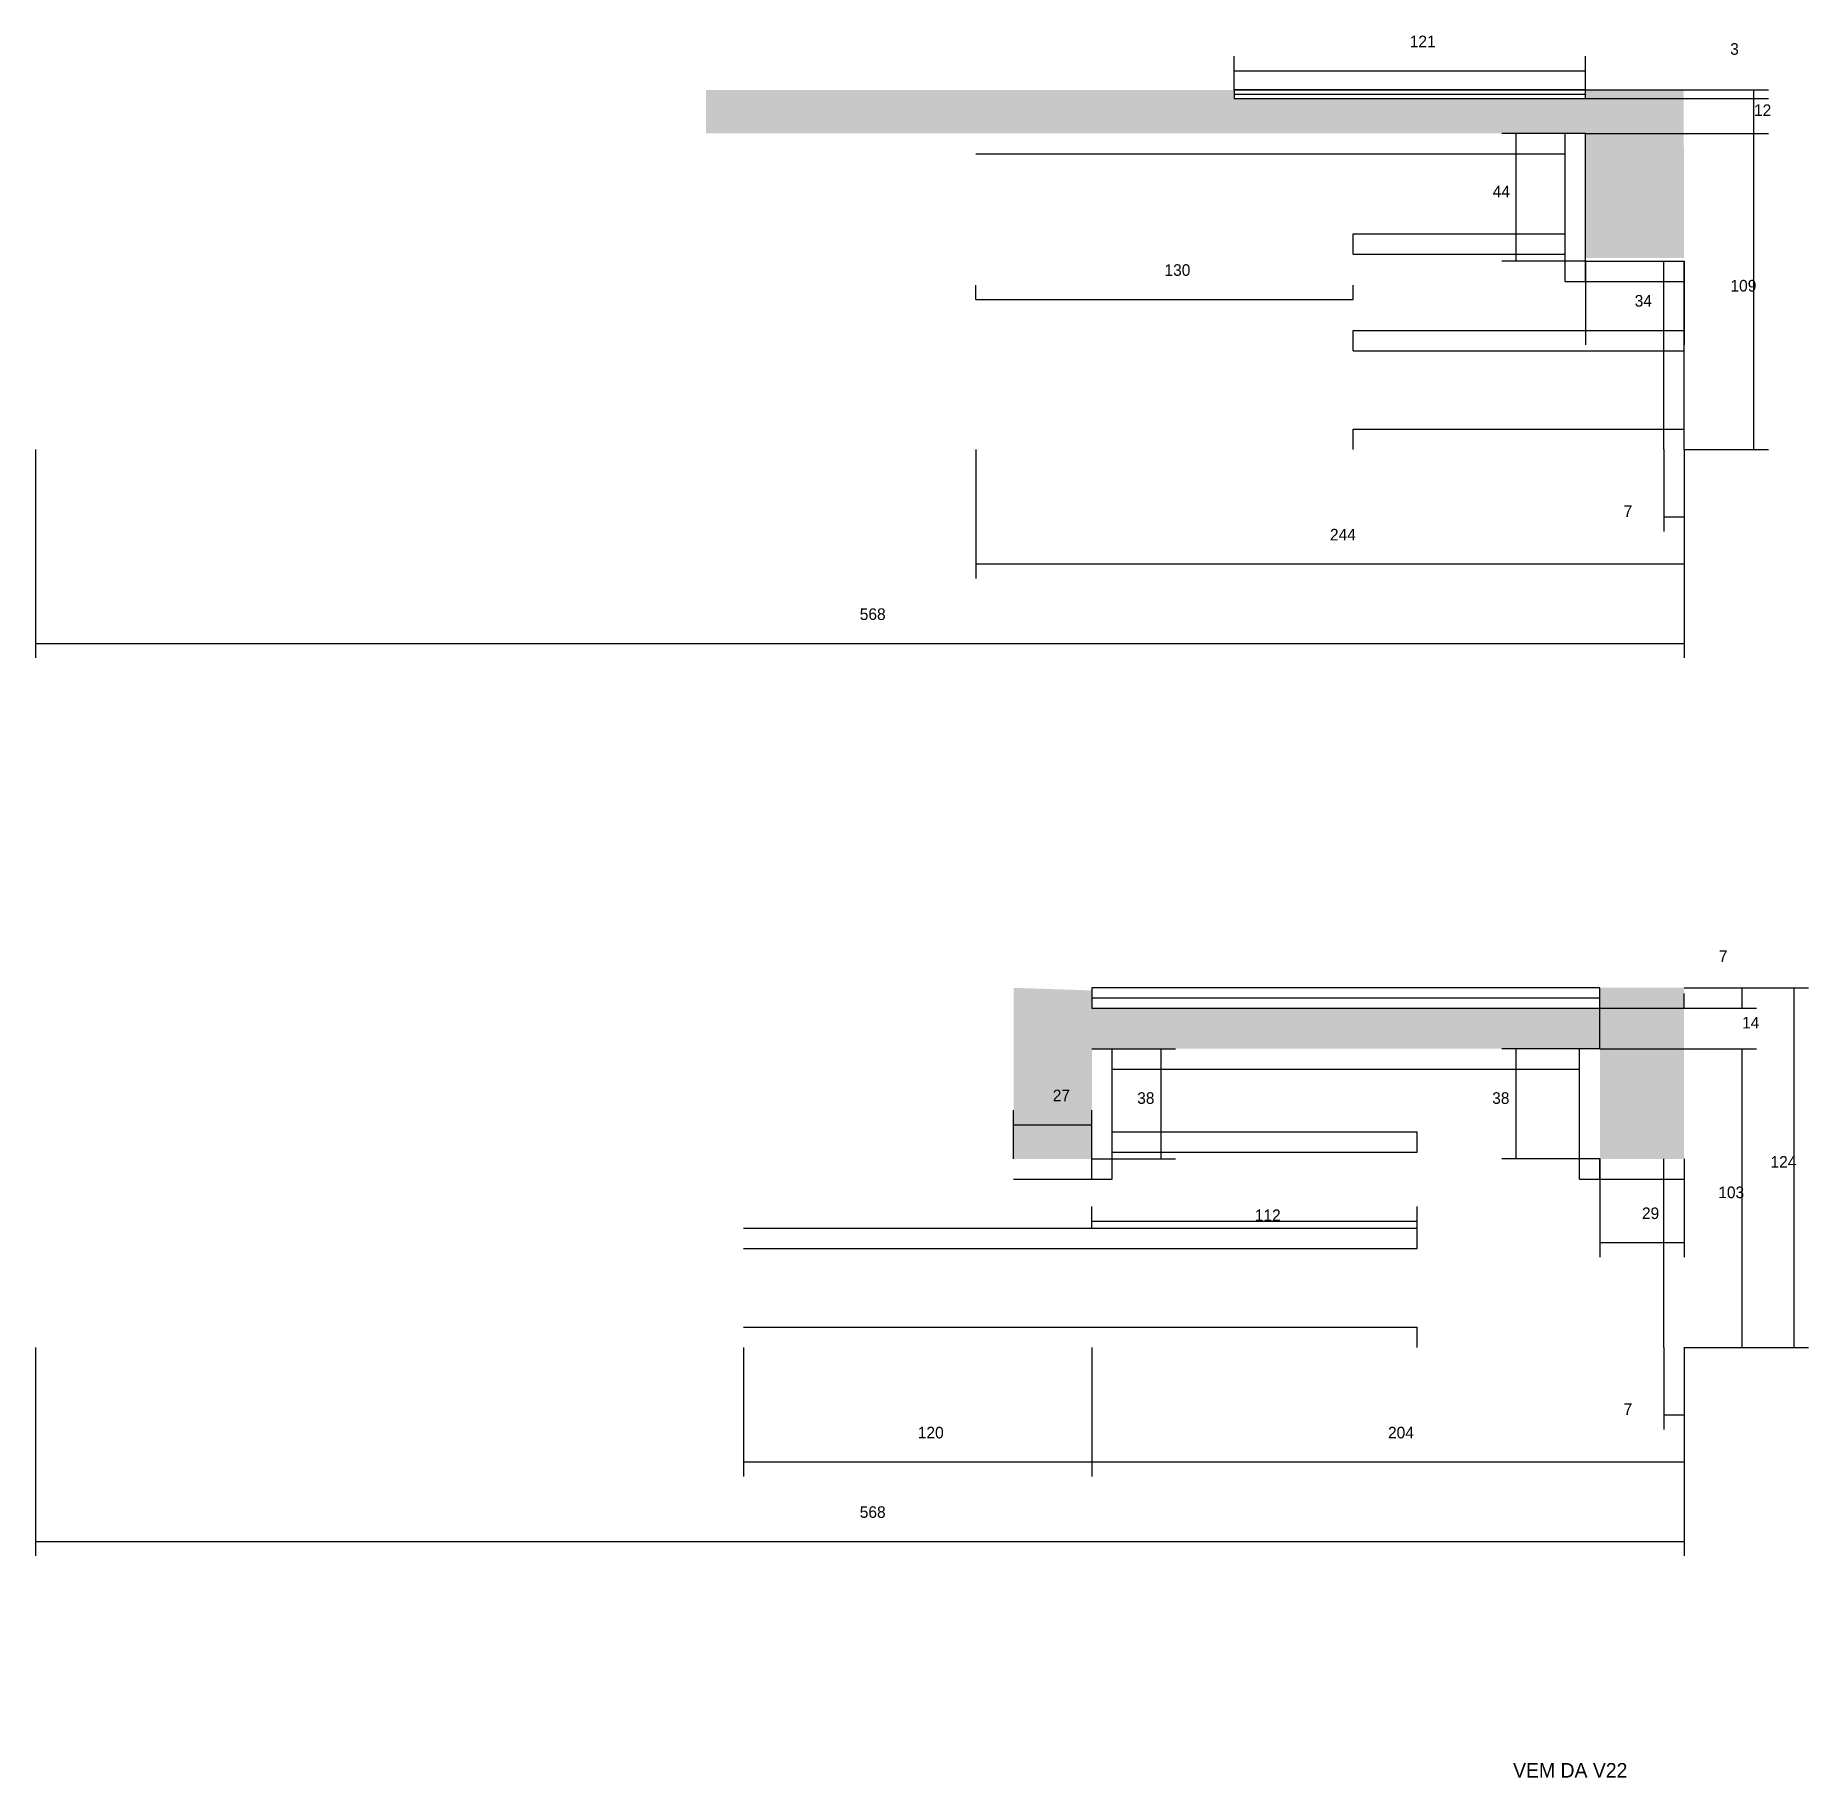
# Model space of a CAD drawing. Header units: metres. Extents: x -2848 to 21926, y -45195 to 1016.
# Drawn here: x 709 to 1320, y -5023 to -4422 of the extents above; entities that cross this region are included whole.
import ezdxf

# ---------------------------------------------------------------- set-up
doc = ezdxf.new("R2010")
doc.units = ezdxf.units.M
for name, color, linetype in [('COTA', 241, 'Continuous'), ('Painéis', 200, 'Continuous'), ('SARR_2.2x7', 40, 'Continuous'), ('SARR_EDITAR', 141, 'Continuous'), ('Texto Seção', 7, 'Continuous')]:
    doc.layers.add(name, color=color, linetype=linetype)

msp = doc.modelspace()

# ---------------------------------------------------------------- texts
at = {"layer": 'COTA'}
for s, p in [('121', (1182.7, -4426.5)), ('3', (1293.1, -4429.1)), ('12', (1301.3, -4450.2)), ('44', (1211.3, -4478.2)), ('130', (1098.2, -4505.3)), ('109', (1293.2, -4510.7)), ('34', (1260.2, -4515.9)), ('7', (1256.4, -4588.4)), ('244', (1155.2, -4596.5)), ('568', (993.2, -4623.9)), ('7', (1289.2, -4741.8)), ('14', (1297.2, -4764.7)), ('27', (1059.7, -4789.8)), ('38', (1088.8, -4790.7)), ('38', (1211.1, -4790.7)), ('124', (1307, -4812.7)), ('103', (1289, -4823.2)), ('112', (1129.3, -4831.1)), ('29', (1262.7, -4830.4)), ('7', (1256.4, -4897.9)), ('120', (1013.2, -4906)), ('204', (1175.2, -4906)), ('568', (993.2, -4933.4))]:
    msp.add_text(s, height=4, dxfattribs=at).set_placement(p)
at = {"layer": 'Texto Seção'}
msp.add_text('VEM DA V22', height=5, dxfattribs=at).set_placement((1218.3, -5022.9))

# ---------------------------------------------------------------- hatches: boundary and pattern name
at = {"layer": 'COTA'}
h = msp.add_hatch(dxfattribs=at)
h.set_pattern_fill('AR-CONC', scale=0.03)
h.paths.add_polyline_path([(1122.2, -4444.2), (1122.2, -4441.2), (1122.2, -4441.2), (940.2, -4441.2), (940.2, -4441.2), (940.2, -4456.2), (940.2, -4456.2), (1243.2, -4456.2), (1243.2, -4456.2), (1243.2, -4499.2), (1243.2, -4499.2), (1277.2, -4499.2), (1277.2, -4499.2), (1277.1, -4441.2), (1277.1, -4441.2), (1243.2, -4441.2), (1243.2, -4441.2), (1243.2, -4444.2), (1243.2, -4444.2), (1122.2, -4444.2)])
h = msp.add_hatch(dxfattribs=at)
h.set_pattern_fill('AR-CONC', scale=0.03)
h.paths.add_polyline_path([(1248.2, -4771.7), (1073.2, -4771.7), (1073.2, -4771.7), (1073.2, -4809.7), (1073.2, -4809.7), (1046.2, -4809.7), (1046.2, -4809.7), (1046.2, -4750.7), (1046.2, -4750.7), (1073.2, -4751.6), (1073.2, -4751.6), (1073.2, -4757.7), (1073.2, -4757.7), (1248.2, -4757.7), (1248.2, -4757.7), (1248.2, -4750.7), (1248.2, -4750.7), (1277.2, -4750.7), (1277.2, -4750.7), (1277.2, -4809.7), (1277.2, -4809.7), (1248.2, -4809.7), (1248.2, -4809.7), (1248.2, -4771.7)])

# ---------------------------------------------------------------- linework, layer by layer
for p, q in [((1122.2, -4441.2), (1122.2, -4429.6)), ((1122.2, -4434.6), (1243.2, -4434.6)), ((1243.2, -4441.2), (1243.2, -4429.6)), ((1243.2, -4441.2), (1306.3, -4441.2)), ((1301.3, -4444.2), (1301.3, -4441.2)), ((1243.2, -4444.2), (1306.3, -4444.2)), ((1243.2, -4444.2), (1306.3, -4444.2)), ((1301.3, -4456.2), (1301.3, -4444.2)), ((1243.2, -4456.2), (1214.4, -4456.2)), ((1219.4, -4500.2), (1219.4, -4456.2)), ((1243.2, -4456.2), (1306.3, -4456.2)), ((1243.2, -4456.2), (1306.3, -4456.2)), ((1301.3, -4565.2), (1301.3, -4456.2)), ((1243.2, -4500.2), (1214.4, -4500.2)), ((1243.2, -4500.2), (1243.2, -4529.1)), ((1277.2, -4500.2), (1277.2, -4529.1)), ((1033.2, -4513.5), (1033.2, -4508.5)), ((1033.2, -4513.5), (1163.2, -4513.5)), ((1163.2, -4513.5), (1163.2, -4508.5)), ((1243.2, -4524.1), (1277.2, -4524.1)), ((709.2, -4565.2), (709.2, -4637)), ((1033.2, -4565.2), (1033.2, -4609.6)), ((1270.2, -4565.2), (1270.2, -4593.4)), ((1277.2, -4565.2), (1277.2, -4609.6)), ((1277.2, -4565.2), (1306.3, -4565.2)), ((1277.2, -4565.2), (1277.2, -4593.4)), ((1277.2, -4565.2), (1277.2, -4637)), ((1270.2, -4588.4), (1277.2, -4588.4)), ((1033.2, -4604.6), (1277.2, -4604.6)), ((709.2, -4632), (1277.2, -4632)), ((1248.2, -4771.7), (1248.2, -4752.7)), ((1277.2, -4750.7), (1302.2, -4750.7)), ((1277.2, -4750.7), (1320.1, -4750.7)), ((1277.2, -4757.7), (1277.2, -4752.7)), ((1297.2, -4757.7), (1297.2, -4750.7)), ((1315.1, -4874.7), (1315.1, -4750.7)), ((1248.2, -4757.7), (1277.2, -4757.7)), ((1277.2, -4757.7), (1302.2, -4757.7)), ((1073.2, -4771.7), (1102, -4771.7)), ((1097, -4809.7), (1097, -4771.7)), ((1248.2, -4771.7), (1214.4, -4771.7)), ((1219.4, -4809.7), (1219.4, -4771.7)), ((1248.2, -4771.7), (1302.2, -4771.7)), ((1297.2, -4874.7), (1297.2, -4771.7)), ((1046.2, -4809.7), (1046.2, -4792.9)), ((1073.2, -4809.7), (1073.2, -4792.9)), ((1046.2, -4797.9), (1073.2, -4797.9)), ((1073.2, -4809.7), (1102, -4809.7)), ((1248.2, -4809.7), (1214.4, -4809.7)), ((1248.2, -4809.7), (1248.2, -4843.5)), ((1277.2, -4809.7), (1277.2, -4843.5)), ((1073.2, -4833.5), (1073.2, -4826.1)), ((1185.2, -4833.5), (1185.2, -4826.1)), ((1073.2, -4831.1), (1185.2, -4831.1)), ((1248.2, -4838.5), (1277.2, -4838.5)), ((709.2, -4874.7), (709.2, -4946.5)), ((953.2, -4874.7), (953.2, -4919.1)), ((1073.2, -4874.7), (1073.2, -4919.1)), ((1073.2, -4874.7), (1073.2, -4919.1)), ((1270.2, -4874.7), (1270.2, -4902.9)), ((1277.2, -4874.7), (1302.2, -4874.7)), ((1277.2, -4874.7), (1320.1, -4874.7)), ((1277.2, -4874.7), (1277.2, -4902.9)), ((1277.2, -4874.7), (1277.2, -4919.1)), ((1277.2, -4874.7), (1277.2, -4946.5)), ((1270.2, -4897.9), (1277.2, -4897.9)), ((953.2, -4914.1), (1073.2, -4914.1)), ((1073.2, -4914.1), (1277.2, -4914.1)), ((709.2, -4941.5), (1277.2, -4941.5))]:
    msp.add_line(p, q, dxfattribs=at)
at = {"layer": 'Painéis'}
for p, q in [((1122.2, -4441.2), (1243.2, -4441.2)), ((1122.2, -4444.2), (1243.2, -4444.2)), ((1243.2, -4500.2), (1243.2, -4456.2)), ((1243.2, -4500.2), (1277.2, -4500.2)), ((1277.2, -4565.2), (1277.2, -4500.2))]:
    msp.add_line(p, q, dxfattribs=at)
for points in [[(1243.2, -4441.2), (1122.2, -4441.2), (1122.2, -4444.2), (1243.2, -4444.2)], [(1073.2, -4757.7), (1248.2, -4757.7), (1248.2, -4750.7), (1073.2, -4750.7)]]:
    msp.add_lwpolyline(points, close=True, dxfattribs=at)
at = {"layer": 'SARR_2.2x7'}
for p, q in [((1236.2, -4507.2), (1236.2, -4456.2)), ((1033.2, -4463.2), (1236.2, -4463.2)), ((1163.2, -4490.8), (1236.2, -4490.8)), ((1163.2, -4497.8), (1163.2, -4490.8)), ((1163.2, -4497.8), (1236.2, -4497.8)), ((1243.2, -4507.2), (1243.2, -4500.2)), ((1270.2, -4565.2), (1270.2, -4500.2)), ((1236.2, -4507.2), (1243.2, -4507.2)), ((1243.2, -4507.2), (1277.2, -4507.2)), ((1163.2, -4524.1), (1277.2, -4524.1)), ((1163.2, -4531.1), (1163.2, -4524.1)), ((1163.2, -4531.1), (1277.2, -4531.1)), ((1163.2, -4558.2), (1277.2, -4558.2)), ((1163.2, -4565.2), (1163.2, -4558.2)), ((1073.2, -4754.2), (1248.2, -4754.2)), ((1080.2, -4816.7), (1080.2, -4771.7)), ((1241.2, -4816.7), (1241.2, -4771.7)), ((1073.2, -4778.7), (1073.2, -4778.7)), ((1080.2, -4778.7), (1241.2, -4778.7)), ((1080.2, -4800.3), (1185.2, -4800.3)), ((1185.2, -4807.3), (1185.2, -4800.3)), ((1073.2, -4805.3), (1073.2, -4805.3)), ((1080.2, -4807.3), (1185.2, -4807.3)), ((1073.2, -4816.7), (1073.2, -4809.7)), ((1073.2, -4812.3), (1073.2, -4812.3)), ((1248.2, -4816.7), (1248.2, -4809.7)), ((1270.2, -4874.7), (1270.2, -4809.7)), ((1046.2, -4816.7), (1073.2, -4816.7)), ((1073.2, -4816.7), (1080.2, -4816.7)), ((1241.2, -4816.7), (1248.2, -4816.7)), ((1248.2, -4816.7), (1277.2, -4816.7)), ((953.1, -4833.5), (1073.2, -4833.5)), ((1073.2, -4833.5), (1185.2, -4833.5)), ((1185.2, -4840.5), (1185.2, -4833.5)), ((953.1, -4840.5), (1073.2, -4840.5)), ((1073.2, -4840.5), (1185.2, -4840.5)), ((953.1, -4867.7), (1073.2, -4867.7)), ((1073.2, -4867.7), (1185.2, -4867.7)), ((1185.2, -4874.7), (1185.2, -4867.7))]:
    msp.add_line(p, q, dxfattribs=at)
at = {"layer": 'SARR_EDITAR'}
msp.add_line((1122.2, -4442.7), (1243.2, -4442.7), dxfattribs=at)

msp.set_redraw_order([(e.dxf.handle, doc.entitydb.next_handle()) for e in msp.query("TEXT MTEXT ATTDEF DIMENSION ARC_DIMENSION")])  # texts and dimensions are drawn at this point

doc.saveas('drawing.dxf')
